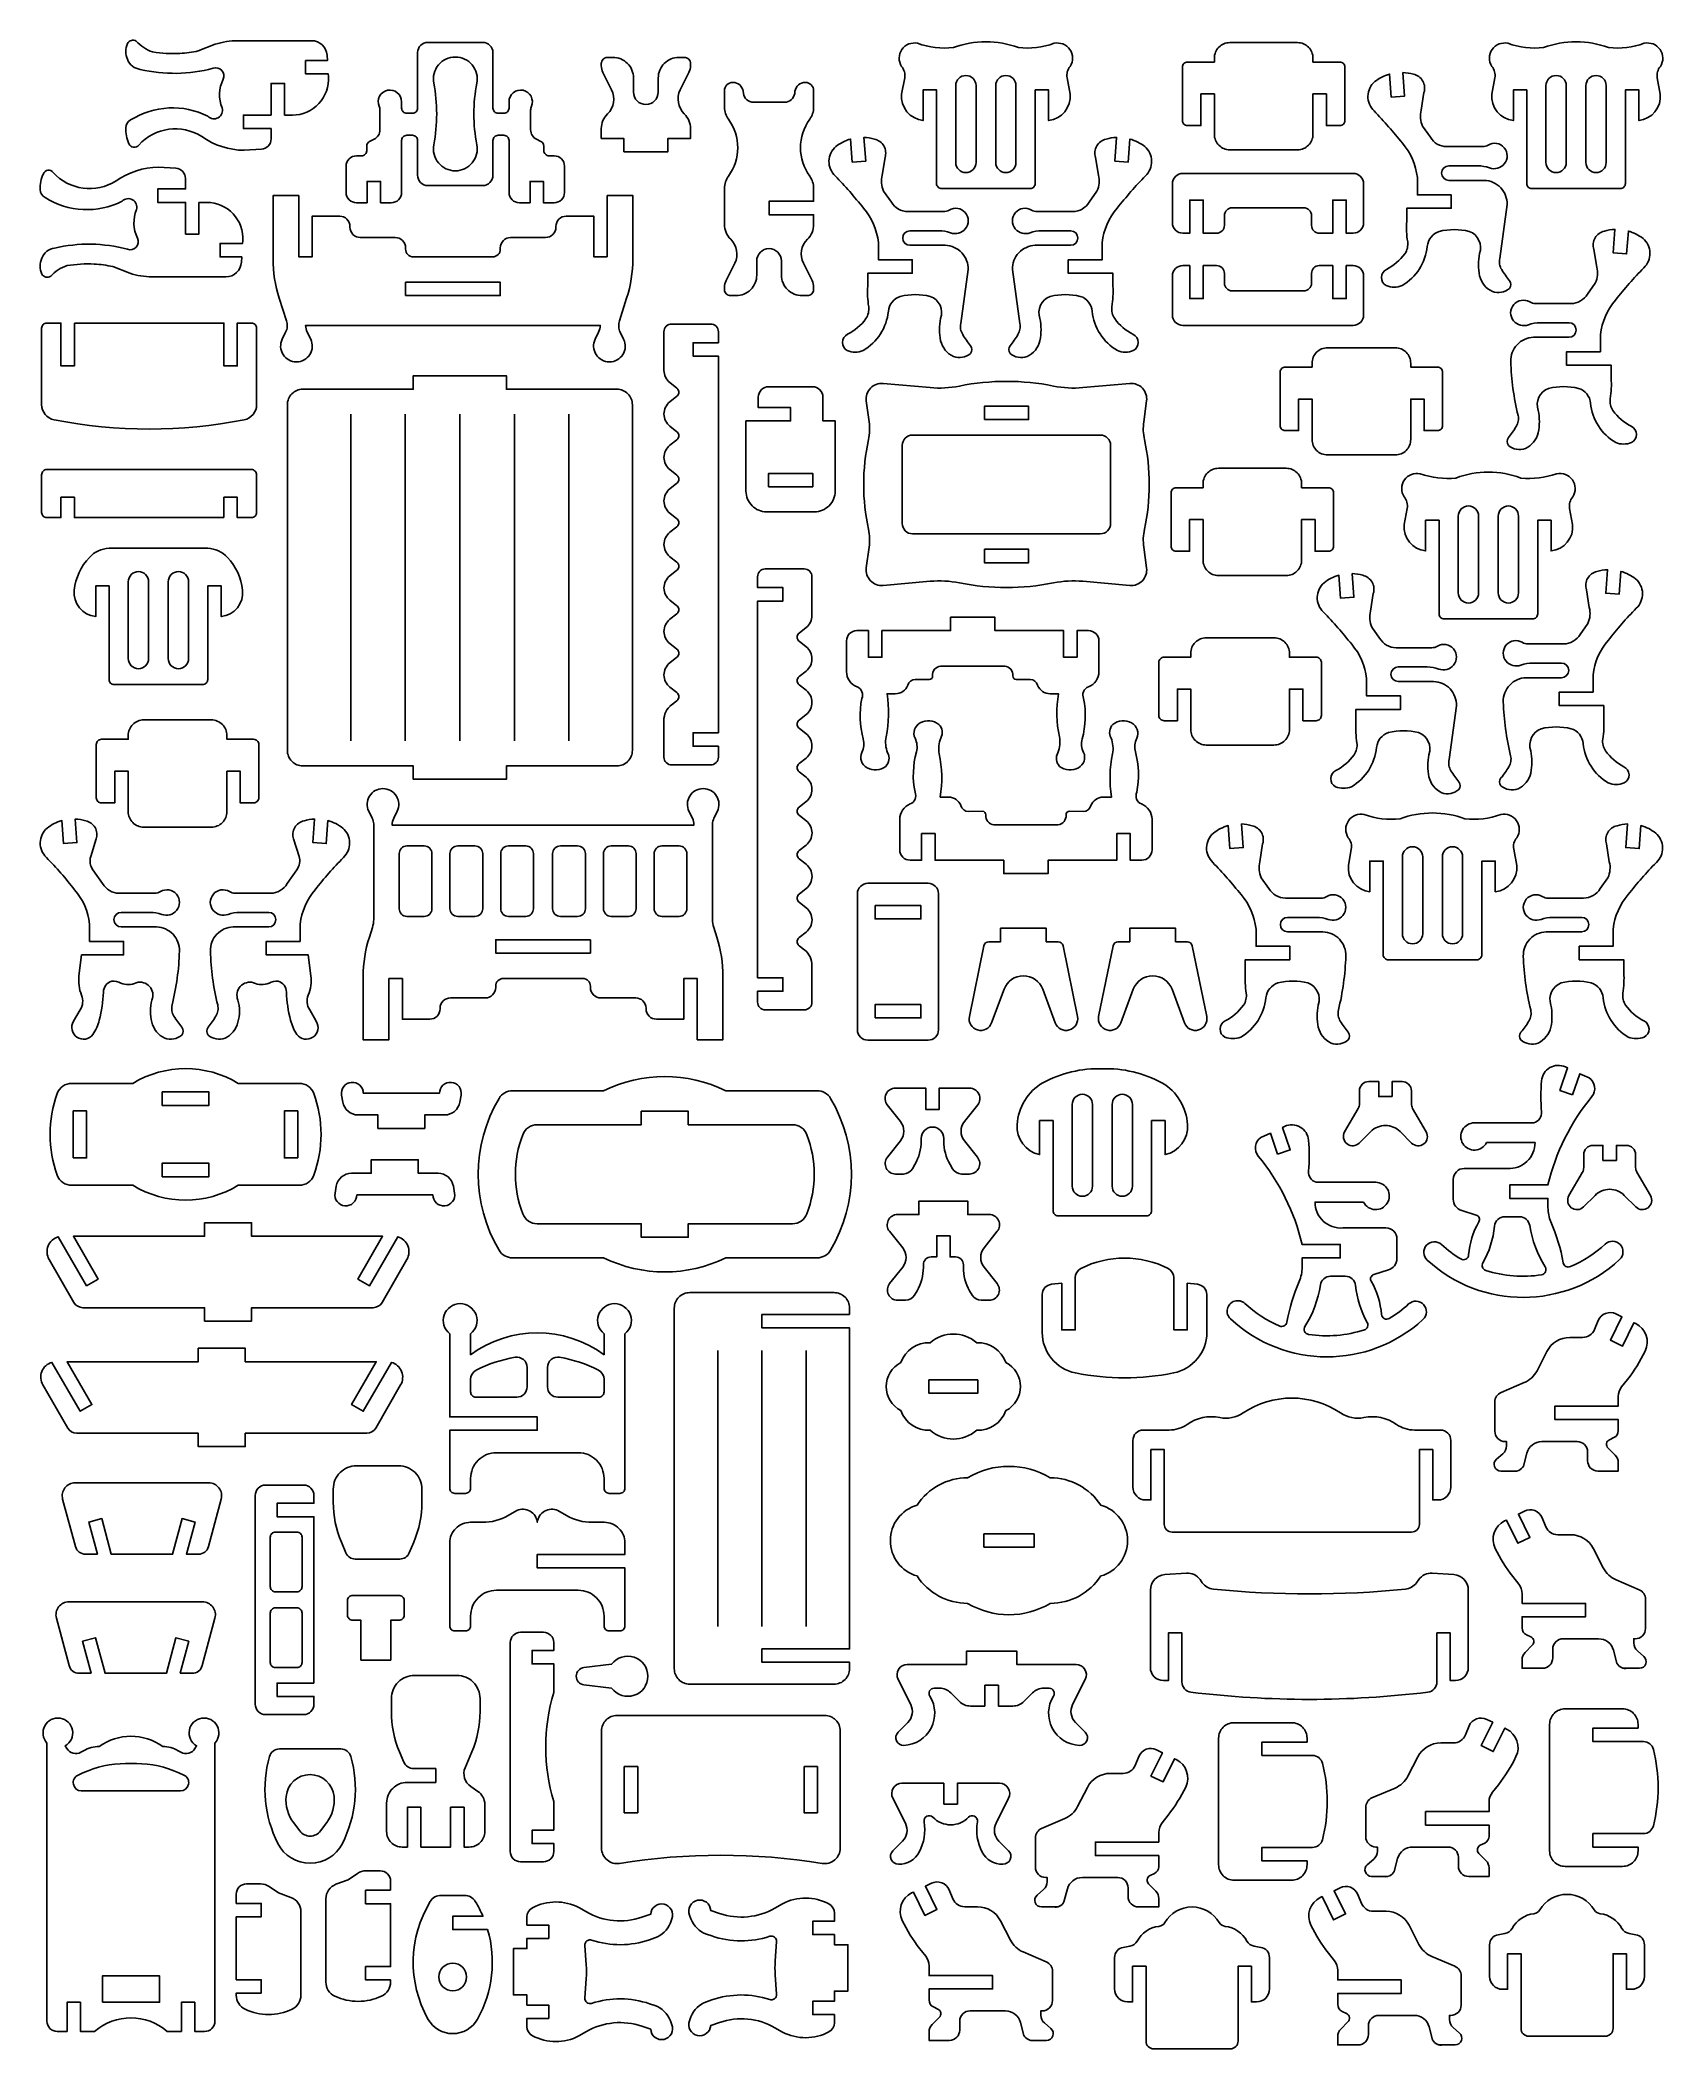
# Model space of a CAD drawing. Extents: x 522 to 885, y -210 to 239.
import ezdxf

# ---------------------------------------------------------------- set-up
doc = ezdxf.new("R2010")
doc.units = 0
doc.header["$MEASUREMENT"] = 0
doc.layers.get('DEFPOINTS').update_dxf_attribs({"color": 1, "linetype": 'CONTINUOUS'})
doc.layers.add('KONTUR', color=20, linetype='CONTINUOUS')

msp = doc.modelspace()

# ---------------------------------------------------------------- linework, layer by layer
at = {"layer": 'DEFPOINTS'}
msp.add_lwpolyline([(536.27, -199.69), (536.27, -193.8), (549.04, -193.8), (549.04, -199.69)], close=True, dxfattribs=at)
at = {"layer": 'KONTUR'}
for points in [[(576.98, 222.03), (578.73, 222.03, 0.433432), (586.79, 230.64), (586.75, 231.22), (581.69, 231.22), (581.69, 234.22), (586.56, 234.22), (586.48, 235.42, 0.395253), (583.03, 238.66), (566.53, 238.66, 0.077687), (561.51, 237.87), (557.71, 236.38, -0.042031), (553.6, 235.81, -0.051106), (547.5, 236.17, -0.13778), (543.85, 238.56, 0.443717), (541.89, 238.03, 0.213303), (541.87, 234.5, 0.283264), (544.72, 232.25, 0.123296), (561.02, 232.49, -0.670336), (563.26, 230.04, 0.213141), (563.04, 223.63, -0.77774), (559.83, 221.77, 0.263991), (542.59, 220.94, 0.272682), (541.51, 219.17, 0.117689), (542.21, 215.64, 0.58058), (544.4, 215.34, -0.364324), (558.47, 217.24, 0.149435), (567.98, 214.16), (571.82, 214.4, 0.395611), (573.98, 216.7), (573.98, 219.03), (567.79, 219.03), (567.79, 222.03), (573.98, 222.03), (573.98, 229.1), (576.98, 229.1)], [(632.16, 224, 0.474116), (630.27, 227.58, 0.474116), (627.14, 225.02), (627.14, 223.6, -0.414214), (625.98, 222.45), (624.72, 222.45, -0.414214), (623.56, 223.6), (623.56, 235.99, 0.414214), (621.25, 238.29), (609.02, 238.29, 0.414214), (606.71, 235.99), (606.71, 223.6, -0.414214), (605.56, 222.45), (604.29, 222.45, -0.414214), (603.14, 223.6), (603.14, 225.02, 0.474116), (600, 227.58, 0.474116), (598.11, 224, -0.10039), (598.3, 223.1), (598.3, 218.73, -0.283093), (597.03, 216.67), (595.98, 216.14, 0.283093), (595.35, 215.11), (595.35, 214.08, -0.414214), (594.19, 212.93), (593.05, 212.93, 0.414214), (590.74, 210.62), (590.74, 204.75, 0.414214), (593.05, 202.44), (595.44, 202.44), (595.44, 207.2), (598.44, 207.2), (598.44, 202.44), (600.83, 202.44, 0.414214), (603.14, 204.75), (603.14, 216.36, -0.414214), (604.29, 217.51), (605.56, 217.51, -0.414214), (606.71, 216.36), (606.71, 208.6, 0.414214), (609.02, 206.29), (621.25, 206.29, 0.414214), (623.56, 208.6), (623.56, 216.36, -0.414214), (624.72, 217.51), (625.98, 217.51, -0.414214), (627.14, 216.36), (627.14, 204.75, 0.414214), (629.45, 202.44), (631.84, 202.44), (631.84, 207.2), (634.84, 207.2), (634.84, 202.44), (637.23, 202.44, 0.414214), (639.54, 204.75), (639.54, 210.62, 0.414214), (637.23, 212.93), (636.08, 212.93, -0.414214), (634.93, 214.08), (634.93, 215.11, 0.283093), (634.29, 216.14), (633.25, 216.67, -0.283093), (631.98, 218.73), (631.98, 223.1, -0.10039)], [(733.7, 238.42, 0.088383), (726.45, 237.12, -0.111237), (718.46, 238.07, 0.672511), (714.87, 232.91, -0.226774), (715.56, 230.34), (714.88, 226.72, 0.411397), (719.68, 220.82), (719.68, 227.67), (722.68, 227.67), (722.68, 206.77, 0.414214), (723.84, 205.61), (743.57, 205.61, 0.414214), (744.72, 206.77), (744.72, 227.67), (747.72, 227.67), (747.72, 220.82, 0.411397), (752.52, 226.72), (751.85, 230.34, -0.226774), (752.54, 232.91, 0.672511), (748.95, 238.07, -0.111237), (740.96, 237.12, 0.088383)], [(784.76, 217.73), (784.76, 226.76), (781.76, 226.76), (781.76, 219.7), (778.78, 219.7, -0.414214), (777.63, 220.85), (777.63, 232.74, -0.414214), (778.78, 233.89), (784.76, 233.89), (784.76, 234.77, -0.414214), (788.22, 238.23), (803.34, 238.23, -0.414214), (806.8, 234.77), (806.8, 233.89), (812.78, 233.89, -0.414214), (813.93, 232.74), (813.93, 220.85, -0.414214), (812.78, 219.7), (809.8, 219.7), (809.8, 226.76), (806.8, 226.76), (806.8, 217.73, -0.414214), (803.34, 214.27), (788.22, 214.27, -0.414214)], [(865.6, 238.42, 0.088383), (858.34, 237.12, -0.111237), (850.35, 238.07, 0.672511), (846.76, 232.91, -0.226774), (847.45, 230.34), (846.78, 226.72, 0.411397), (851.58, 220.82), (851.58, 227.67), (854.58, 227.67), (854.58, 206.77, 0.414214), (855.73, 205.61), (875.46, 205.61, 0.414214), (876.62, 206.77), (876.62, 227.67), (879.62, 227.67), (879.62, 220.82, 0.411397), (884.41, 226.72), (883.74, 230.34, -0.226774), (884.43, 232.91, 0.672511), (880.84, 238.07, -0.111237), (872.85, 237.12, 0.088383)], [(610.32, 229.18, -0.471204), (615.14, 235.01, -0.471204), (619.95, 229.18, 0.095585), (619.95, 215.41, -0.471204), (615.14, 209.58, -0.471204), (610.32, 215.41, 0.095585)], [(652.8, 213.83), (652.8, 216.83), (647.77, 216.83), (647.77, 219.01, -0.201878), (649.16, 222.31, 0.325635), (650.06, 227.67), (648.13, 231.54, -0.116123), (647.77, 233.09), (647.77, 233.55, -0.414214), (649.16, 234.93), (650.36, 234.93, -0.414214), (654.97, 230.32), (654.97, 227.17, 1), (660.49, 227.17), (660.49, 230.32, -0.414214), (665.11, 234.93), (666.31, 234.93, -0.414214), (667.7, 233.55), (667.7, 233.09, -0.116123), (667.33, 231.54), (665.4, 227.67, 0.325635), (666.31, 222.31, -0.201878), (667.7, 219.01), (667.7, 216.83), (662.67, 216.83), (662.67, 213.83)], [(695.22, 223.8, -0.158286), (694.34, 221.09, 0.324707), (694.34, 208.37, -0.158286), (695.22, 205.66), (695.22, 202.78), (685.26, 202.78), (685.26, 199.78), (695.22, 199.78), (695.22, 197.6, -0.201878), (693.83, 194.3, 0.325635), (692.93, 188.94), (694.86, 185.07, -0.116123), (695.22, 183.52), (695.22, 183.06, -0.414214), (693.83, 181.68), (692.63, 181.68, -0.414214), (688.02, 186.29), (688.02, 189.44, 1), (682.5, 189.44), (682.5, 186.29, -0.414214), (677.88, 181.68), (676.68, 181.68, -0.414214), (675.29, 183.06), (675.29, 183.52, -0.116123), (675.66, 185.07), (677.59, 188.94, 0.325635), (676.68, 194.3, -0.201878), (675.29, 197.6), (675.29, 205.66, -0.158286), (676.18, 208.37, 0.324707), (676.18, 221.09, -0.158286), (675.29, 223.8), (675.29, 227.49, -0.414214), (677.14, 229.33), (677.18, 229.33, -0.373213), (679.46, 227.35), (679.53, 226.87, 0.373213), (681.81, 224.89), (688.7, 224.89, 0.373213), (690.98, 226.87), (691.05, 227.35, -0.373213), (693.34, 229.33), (693.37, 229.33, -0.414214), (695.22, 227.49)], [(726.98, 228.61, -1), (731.51, 228.61), (731.51, 211.45, -1), (726.98, 211.45)], [(735.9, 228.61, -1), (740.43, 228.61), (740.43, 211.45, -1), (735.9, 211.45)], [(827.96, 193.72, -0.180382), (827.33, 191.05, -0.114184), (823.24, 187.55, 0.61467), (823.17, 183.92, 0.190419), (826.73, 183.92, 0.236111), (832.35, 192.7, -0.305922), (835.02, 196.04, -0.117873), (841.72, 196.04, -0.410093), (844.04, 191.09, 0.099629), (844.04, 186.12, 0.228734), (846.89, 182.6, 0.269899), (850.72, 183.29, 0.341497), (850.72, 185.02, -0.037711), (848.97, 187.5, -0.201322), (848.54, 190), (850.19, 202.03, 0.414214), (845.07, 207.44), (837.18, 207.44, -1), (837.18, 210.7), (843.62, 210.7, -0.088172), (846.23, 210.23, 0.31679), (849.55, 211.12, 0.844509), (845.94, 215.33, -0.139482), (844.66, 214.99), (836.71, 214.99, -0.267949), (833.03, 217.12), (831.29, 219.55, -0.174881), (830.98, 223.13), (831.6, 227.09, 0.443368), (829.25, 231.17, 0.062392), (826.89, 231.55), (827.28, 226.29), (824.29, 226.07), (823.91, 231.19, 0.096799), (820.61, 229.52, 0.444682), (820.46, 222.97, -0.025048), (826.77, 215.76, -0.150438), (830.12, 208.08), (830.12, 204.21), (837.69, 204.21), (837.69, 201.21), (827.74, 201.21), (827.74, 198.29, 0.057319)], [(858.87, 228.61, -1), (863.4, 228.61), (863.4, 211.45, -1), (858.87, 211.45)], [(867.79, 228.61, -1), (872.32, 228.61), (872.32, 211.45, -1), (867.79, 211.45)], [(707.52, 179.21, -0.180382), (706.89, 176.54, -0.114184), (702.81, 173.04, 0.61467), (702.74, 169.4, 0.190419), (706.3, 169.4, 0.236111), (711.92, 178.18, -0.305922), (714.58, 181.52, -0.117873), (721.28, 181.52, -0.410093), (723.6, 176.58, 0.099629), (723.6, 171.61, 0.228734), (726.46, 168.08, 0.269899), (730.28, 168.77, 0.341497), (730.28, 170.5, -0.037711), (728.53, 172.98, -0.201322), (728.11, 175.48), (729.75, 187.51, 0.414214), (724.64, 192.93), (716.74, 192.93, -1), (716.74, 196.18), (723.19, 196.18, -0.088172), (725.8, 195.72, 0.31679), (729.11, 196.6, 0.844509), (725.51, 200.82, -0.139482), (724.22, 200.47), (716.28, 200.47, -0.267949), (712.59, 202.6), (710.86, 205.03, -0.174881), (710.54, 208.61), (711.17, 212.58, 0.443368), (708.82, 216.65, 0.062392), (706.45, 217.04), (706.85, 211.77), (703.85, 211.55), (703.47, 216.68, 0.096799), (700.18, 215.01, 0.444682), (700.02, 208.45, -0.025048), (706.34, 201.25, -0.150438), (709.69, 193.57), (709.69, 189.69), (717.26, 189.69), (717.26, 186.69), (707.3, 186.69), (707.3, 183.77, 0.057319)], [(761.87, 179.21, 0.180382), (762.49, 176.54, 0.114184), (766.58, 173.04, -0.61467), (766.65, 169.4, -0.190419), (763.09, 169.4, -0.236111), (757.47, 178.18, 0.305922), (754.8, 181.52, 0.117873), (748.1, 181.52, 0.410093), (745.78, 176.58, -0.099629), (745.78, 171.61, -0.228734), (742.93, 168.08, -0.269899), (739.1, 168.77, -0.341497), (739.1, 170.5, 0.037711), (740.86, 172.98, 0.201322), (741.28, 175.48), (739.63, 187.51, -0.414214), (744.75, 192.93), (752.64, 192.93, 1), (752.64, 196.18), (746.2, 196.18, 0.088172), (743.59, 195.72, -0.31679), (740.28, 196.6, -0.844509), (743.88, 200.82, 0.139482), (745.17, 200.47), (753.11, 200.47, 0.267949), (756.8, 202.6), (758.53, 205.03, 0.174881), (758.85, 208.61), (758.22, 212.58, -0.443368), (760.57, 216.65, -0.062392), (762.93, 217.04), (762.54, 211.77), (765.53, 211.55), (765.91, 216.68, -0.096799), (769.21, 215.01, -0.444682), (769.36, 208.45, 0.025048), (763.05, 201.25, 0.150438), (759.7, 193.57), (759.7, 189.69), (752.13, 189.69), (752.13, 186.69), (762.09, 186.69), (762.09, 183.77, -0.057319)], [(557.85, 202.52), (559.6, 202.52, -0.433432), (567.66, 193.92), (567.62, 193.34), (562.56, 193.34), (562.56, 190.34), (567.43, 190.34), (567.35, 189.13, -0.395253), (563.89, 185.89), (547.4, 185.89, -0.077687), (542.38, 186.68), (538.58, 188.17, 0.042031), (534.47, 188.75, 0.051106), (528.37, 188.39, 0.13778), (524.72, 186, -0.443717), (522.76, 186.52, -0.213303), (522.74, 190.06, -0.283264), (525.59, 192.31, -0.123296), (541.89, 192.06, 0.670336), (544.12, 194.52, -0.213141), (543.91, 200.93, 0.77774), (540.7, 202.78, -0.263991), (523.46, 203.61, -0.272682), (522.38, 205.38, -0.117689), (523.08, 208.92, -0.58058), (525.27, 209.22, 0.364324), (539.34, 207.32, -0.149435), (548.85, 210.4), (552.69, 210.15, -0.395611), (554.85, 207.85), (554.85, 205.52), (548.66, 205.52), (548.66, 202.52), (554.85, 202.52), (554.85, 195.45), (557.85, 195.45)], [(785.27, 195.64), (782.27, 195.64), (782.27, 203.04), (779.27, 203.04), (779.27, 195.64), (777.7, 195.64, -0.414214), (775.39, 197.95), (775.39, 206.69, -0.414214), (777.7, 209), (815.79, 209, -0.414214), (818.1, 206.69), (818.1, 197.95, -0.414214), (815.79, 195.64), (814.22, 195.64), (814.22, 203.04), (811.22, 203.04), (811.22, 195.64), (808.21, 195.64, -0.414214), (806.48, 197.37), (806.48, 199.58, 0.414214), (804.75, 201.31), (788.74, 201.31, 0.414214), (787.01, 199.58), (787.01, 197.37, -0.414214)], [(649.06, 204.06), (649.06, 190.36), (646.06, 190.36), (646.06, 199.45), (639.93, 199.45, 0.414214), (637.62, 197.14), (637.62, 196.99, -0.414214), (635.32, 194.68), (627.51, 194.68, 0.414214), (625.2, 192.38), (625.2, 192.09, -0.414214), (623.47, 190.36), (605.75, 190.36, -0.414214), (604.02, 192.09), (604.02, 192.38, 0.414214), (601.72, 194.68), (593.91, 194.68, -0.414214), (591.6, 196.99), (591.6, 197.14, 0.414214), (589.3, 199.45), (583.17, 199.45), (583.17, 190.36), (580.17, 190.36), (580.17, 204.06), (574.41, 204.06), (574.41, 189.94, 0.077953), (575.8, 181.11), (577.41, 176.08, -0.19395), (577.23, 173.5), (576.47, 171.95, 0.55474), (579.64, 166.86, 0.55474), (582.82, 171.95), (582.06, 173.5, -0.114229), (581.7, 175.02), (647.52, 175.02, -0.114229), (647.17, 173.5), (646.41, 171.95, 0.55474), (649.58, 166.86, 0.55474), (652.76, 171.95), (652, 173.5, -0.19395), (651.81, 176.08), (653.43, 181.11, 0.077953), (654.82, 189.94), (654.82, 204.06)], [(873.22, 158.65, 0.180382), (873.84, 155.99, 0.114184), (877.93, 152.48, -0.61467), (878, 148.85, -0.190419), (874.44, 148.85, -0.236111), (868.82, 157.63, 0.305922), (866.15, 160.97, 0.117873), (859.46, 160.97, 0.410093), (857.14, 156.03, -0.099629), (857.14, 151.05, -0.228734), (854.28, 147.53, -0.269899), (850.46, 148.22, -0.341497), (850.46, 149.95, 0.037711), (852.21, 152.43, 0.201322), (852.63, 154.93, -0.052119), (850.99, 166.96, -0.414214), (856.1, 172.37), (863.99, 172.37, 1), (863.99, 175.63), (857.55, 175.63, 0.088172), (854.94, 175.16, -0.31679), (851.63, 176.05, -0.844509), (855.23, 180.27, 0.139482), (856.52, 179.92), (864.46, 179.92, 0.267949), (868.15, 182.05), (869.88, 184.48, 0.174881), (870.2, 188.06), (869.57, 192.03, -0.443368), (871.92, 196.1, -0.062392), (874.28, 196.48), (873.89, 191.22), (876.88, 191), (877.27, 196.12, -0.096799), (880.56, 194.45, -0.444682), (880.72, 187.9, 0.025048), (874.4, 180.69, 0.150438), (871.05, 173.01), (871.05, 169.14), (863.48, 169.14), (863.48, 166.14), (873.44, 166.14), (873.44, 163.22, -0.057319)], [(785.27, 188.4), (782.27, 188.4), (782.27, 181.01), (779.27, 181.01), (779.27, 188.4), (777.7, 188.4, 0.414214), (775.39, 186.09), (775.39, 177.35, 0.414214), (777.7, 175.04), (815.79, 175.04, 0.414214), (818.1, 177.35), (818.1, 186.09, 0.414214), (815.79, 188.4), (814.22, 188.4), (814.22, 181.01), (811.22, 181.01), (811.22, 188.4), (808.21, 188.4, 0.414214), (806.48, 186.67), (806.48, 184.47, -0.414214), (804.75, 182.74), (788.74, 182.74, -0.414214), (787.01, 184.47), (787.01, 186.67, 0.414214)], [(530.02, 175.55), (530.02, 165.99), (527.02, 165.99), (527.02, 175.55), (523.85, 175.55, 0.414214), (522.7, 174.39), (522.7, 157.33, 0.358275), (525.49, 153.94, 0.097651), (567.95, 153.94, 0.358275), (570.74, 157.33), (570.74, 174.39, 0.414214), (569.59, 175.55), (566.42, 175.55), (566.42, 165.99), (563.42, 165.99), (563.42, 175.55)], [(663.87, 90.53, 0.229334), (661.77, 87.2), (661.77, 78.54, 0.414214), (663.5, 76.81), (672.21, 76.81, 0.414214), (673.94, 78.54), (673.94, 80.99), (668.27, 80.99), (668.27, 83.99), (673.94, 83.99), (673.94, 168.16), (668.27, 168.16), (668.27, 171.16), (673.94, 171.16), (673.94, 173.61, 0.414214), (672.21, 175.34), (663.5, 175.34, 0.414214), (661.77, 173.61), (661.77, 164.96, 0.229334), (663.09, 162.24), (664.65, 161, -0.484131), (664.65, 159.19), (663.09, 157.96, 0.484131), (663.09, 152.52), (664.65, 151.28, -0.484131), (664.65, 149.47), (663.09, 148.24, 0.484131), (663.09, 142.8), (664.65, 141.56, -0.484131), (664.65, 139.75), (663.09, 138.52, 0.484131), (663.09, 133.07), (664.65, 131.84, -0.484131), (664.65, 130.03), (663.09, 128.8, 0.484131), (663.09, 123.35), (664.65, 122.12, -0.484131), (664.65, 120.31), (663.09, 119.08, 0.484131), (663.09, 113.63), (664.65, 112.4, -0.484131), (664.65, 110.59), (663.09, 109.36, 0.484131), (663.09, 103.91), (664.65, 102.68, -0.484131), (664.65, 100.87), (663.09, 99.64, 0.484131), (663.09, 94.19), (664.65, 92.96, -0.484131), (664.65, 91.15), (663.09, 89.91)], [(806.6, 149.54), (806.6, 158.58), (803.6, 158.58), (803.6, 151.51), (800.62, 151.51, -0.414214), (799.46, 152.66), (799.46, 164.55, -0.414214), (800.62, 165.71), (806.6, 165.71), (806.6, 166.58, -0.414214), (810.06, 170.04), (825.18, 170.04, -0.414214), (828.64, 166.58), (828.64, 165.71), (834.62, 165.71, -0.414214), (835.77, 164.55), (835.77, 152.66, -0.414214), (834.62, 151.51), (831.64, 151.51), (831.64, 158.58), (828.64, 158.58), (828.64, 149.54, -0.414214), (825.18, 146.08), (810.06, 146.08, -0.414214)], [(654.71, 80.06), (654.71, 157.31, 0.414214), (651.25, 160.78), (626.58, 160.78), (626.58, 163.78), (605.74, 163.78), (605.74, 160.78), (581.07, 160.78, 0.414214), (577.61, 157.31), (577.61, 80.06, 0.414214), (581.07, 76.6), (605.74, 76.6), (605.74, 73.6), (626.58, 73.6), (626.58, 76.6), (651.25, 76.6, 0.414214)], [(706.4, 139.49, 0.05321), (707.47, 129.47, -0.086893), (707.62, 125.49), (706.99, 120.83, 0.481055), (710.73, 116.92), (721.23, 117.85, -0.071729), (727.81, 117.49, 0.09921), (748.8, 117.49, -0.071729), (755.37, 117.85), (765.87, 116.92, 0.481055), (769.61, 120.83), (768.98, 125.49, -0.086893), (769.14, 129.47, 0.05321), (770.21, 139.49, 0.05321), (769.14, 149.52, -0.086893), (768.98, 153.49), (769.61, 158.16, 0.481055), (765.87, 162.07), (755.37, 161.13, -0.071729), (748.8, 161.49, 0.09921), (727.81, 161.49, -0.071729), (721.23, 161.13), (710.73, 162.07, 0.481055), (706.99, 158.16), (707.62, 153.49, -0.086893), (707.47, 149.52, 0.05321)], [(684.72, 133.38, -0.414214), (680.1, 138), (680.1, 153.67), (690.06, 153.67), (690.06, 156.67), (682.85, 156.67), (682.85, 159.01, -0.414214), (685.16, 161.32), (694.97, 161.32, -0.414214), (697.28, 159.01), (697.28, 153.67), (700.03, 153.67), (700.03, 138, -0.414214), (695.41, 133.38)], [(759.28, 128.45), (717.33, 128.45, -0.414214), (715.02, 130.76), (715.02, 148.23, -0.414214), (717.33, 150.54), (759.28, 150.54, -0.414214), (761.59, 148.23), (761.59, 130.76, -0.414214)], [(563.42, 132.08), (530.02, 132.08), (530.02, 136.64), (527.02, 136.64), (527.02, 132.08), (523.85, 132.08, -0.414214), (522.7, 133.23), (522.7, 141.67, -0.414214), (523.85, 142.83), (569.59, 142.83, -0.414214), (570.74, 141.67), (570.74, 133.23, -0.414214), (569.59, 132.08), (566.42, 132.08), (566.42, 136.64), (563.42, 136.64)], [(782.23, 122.6), (782.23, 131.63), (779.23, 131.63), (779.23, 124.57), (776.25, 124.57, -0.414214), (775.1, 125.72), (775.1, 137.61, -0.414214), (776.25, 138.76), (782.23, 138.76), (782.23, 139.64, -0.414214), (785.69, 143.1), (800.81, 143.1, -0.414214), (804.27, 139.64), (804.27, 138.76), (810.25, 138.76, -0.414214), (811.41, 137.61), (811.41, 125.72, -0.414214), (810.25, 124.57), (807.27, 124.57), (807.27, 131.63), (804.27, 131.63), (804.27, 122.6, -0.414214), (800.81, 119.14), (785.69, 119.14, -0.414214)], [(846, 142.24, 0.088383), (838.75, 140.93, -0.111237), (830.76, 141.88, 0.672511), (827.17, 136.72, -0.226774), (827.86, 134.15), (827.18, 130.54, 0.411397), (831.98, 124.63), (831.98, 131.48), (834.98, 131.48), (834.98, 110.58, 0.414214), (836.14, 109.43), (855.87, 109.43, 0.414214), (857.02, 110.58), (857.02, 131.48), (860.02, 131.48), (860.02, 124.63, 0.411397), (864.82, 130.54), (864.15, 134.15, -0.226774), (864.84, 136.72, 0.672511), (861.25, 141.88, -0.111237), (853.26, 140.93, 0.088383)], [(839.28, 132.42, -1), (843.81, 132.42), (843.81, 115.26, -1), (839.28, 115.26)], [(848.2, 132.42, -1), (852.73, 132.42), (852.73, 115.26, -1), (848.2, 115.26)], [(559.82, 125.23), (537.78, 125.23, 0.200898), (533.4, 123.2, 0.168545), (529.98, 115.87, 0.411397), (534.78, 109.96), (534.78, 116.81), (537.78, 116.81), (537.78, 95.91, 0.414214), (538.93, 94.76), (558.67, 94.76, 0.414214), (559.82, 95.91), (559.82, 116.81), (562.82, 116.81), (562.82, 109.96, 0.411397), (567.62, 115.87, 0.168545), (564.2, 123.2, 0.200898)], [(542.07, 117.75, -1), (546.61, 117.75), (546.61, 100.59, -1), (542.07, 100.59)], [(550.99, 117.75, -1), (555.53, 117.75), (555.53, 100.59, -1), (550.99, 100.59)], [(692.75, 35.79, -0.229334), (694.84, 32.46), (694.84, 23.81, -0.414214), (693.11, 22.07), (684.41, 22.07, -0.414214), (682.68, 23.81), (682.68, 26.25), (688.35, 26.25), (688.35, 29.25), (682.68, 29.25), (682.68, 113.43), (688.35, 113.43), (688.35, 116.43), (682.68, 116.43), (682.68, 118.87, -0.414214), (684.41, 120.6), (693.11, 120.6, -0.414214), (694.84, 118.87), (694.84, 110.22, -0.229334), (693.53, 107.5), (691.97, 106.27, 0.484131), (691.97, 104.46), (693.53, 103.22, -0.484131), (693.53, 97.78), (691.97, 96.55, 0.484131), (691.97, 94.74), (693.53, 93.5, -0.484131), (693.53, 88.06), (691.97, 86.82, 0.484131), (691.97, 85.01), (693.53, 83.78, -0.484131), (693.53, 78.34), (691.97, 77.1, 0.484131), (691.97, 75.29), (693.53, 74.06, -0.484131), (693.53, 68.62), (691.97, 67.38, 0.484131), (691.97, 65.57), (693.53, 64.34, -0.484131), (693.53, 58.89), (691.97, 57.66, 0.484131), (691.97, 55.85), (693.53, 54.62, -0.484131), (693.53, 49.17), (691.97, 47.94, 0.484131), (691.97, 46.13), (693.53, 44.9, -0.484131), (693.53, 39.45), (691.97, 38.22, 0.484131), (691.97, 36.41), (693.53, 35.18)], [(816.63, 81.73, -0.180382), (816, 79.06, -0.114184), (811.92, 75.56, 0.61467), (811.85, 71.93, 0.190419), (815.41, 71.93, 0.236111), (821.02, 80.71, -0.305922), (823.69, 84.05, -0.117873), (830.39, 84.05, -0.410093), (832.71, 79.1, 0.099629), (832.71, 74.13, 0.228734), (835.57, 70.6, 0.269899), (839.39, 71.3, 0.341497), (839.39, 73.03, -0.037711), (837.64, 75.51, -0.201322), (837.22, 78.01), (838.86, 90.04, 0.414214), (833.75, 95.45), (825.85, 95.45, -1), (825.85, 98.7), (832.29, 98.7, -0.088172), (834.91, 98.24, 0.31679), (838.22, 99.13, 0.844509), (834.62, 103.34, -0.139482), (833.33, 103), (825.39, 103, -0.267949), (821.7, 105.13), (819.97, 107.56, -0.174881), (819.65, 111.14), (820.28, 115.1, 0.443368), (817.93, 119.18, 0.062392), (815.56, 119.56), (815.95, 114.3), (812.96, 114.07), (812.58, 119.2, 0.096799), (809.28, 117.53, 0.444682), (809.13, 110.98, -0.025048), (815.45, 103.77, -0.150438), (818.79, 96.09), (818.79, 92.22), (826.37, 92.22), (826.37, 89.22), (816.41, 89.22), (816.41, 86.3, 0.057319)], [(871.56, 82.59, 0.180382), (872.18, 79.93, 0.114184), (876.27, 76.42, -0.61467), (876.34, 72.79, -0.190419), (872.78, 72.79, -0.236111), (867.16, 81.57, 0.305922), (864.49, 84.91, 0.117873), (857.79, 84.91, 0.410093), (855.48, 79.97, -0.099629), (855.48, 75, -0.228734), (852.62, 71.47, -0.269899), (848.8, 72.16, -0.341497), (848.8, 73.89, 0.037711), (850.55, 76.37, 0.201322), (850.97, 78.87, -0.052119), (849.32, 90.9, -0.414214), (854.44, 96.31), (862.33, 96.31, 1), (862.33, 99.57), (855.89, 99.57, 0.088172), (853.28, 99.1, -0.31679), (849.97, 99.99, -0.844509), (853.57, 104.21, 0.139482), (854.86, 103.86), (862.8, 103.86, 0.267949), (866.49, 105.99), (868.22, 108.42, 0.174881), (868.54, 112), (867.91, 115.97, -0.443368), (870.26, 120.04, -0.062392), (872.62, 120.43), (872.23, 115.16), (875.22, 114.94), (875.61, 120.07, -0.096799), (878.9, 118.4, -0.444682), (879.05, 111.84, 0.025048), (872.74, 104.63, 0.150438), (869.39, 96.95), (869.39, 93.08), (861.82, 93.08), (861.82, 90.08), (871.78, 90.08), (871.78, 87.16, -0.057319)], [(737.92, 98.9), (723.61, 98.9, 0.416597), (721.8, 96.72, -0.438914), (721.04, 95.9), (717.92, 95.91, 0.358235), (716.25, 94.62, -0.29887), (713.47, 92.71), (711.61, 92.71, -0.094158), (711.39, 83.06, 0.135936), (711.74, 79.52, -0.332095), (711.33, 76.49, -0.307804), (707.16, 76.17, -0.401002), (705.98, 79.59, 0.181945), (706.3, 82.61, -0.117839), (705.98, 91.64, 0.432952), (704.92, 94.26, -0.31016), (702.57, 97.68), (702.57, 104.52, -0.414214), (704.88, 106.82), (707.46, 106.82), (707.46, 100.86), (710.46, 100.86), (710.46, 106.82), (725.82, 106.82), (725.82, 109.82), (735.71, 109.82), (735.71, 106.82), (751.07, 106.82), (751.07, 100.86), (754.07, 100.86), (754.07, 106.82), (756.65, 106.82, -0.414214), (758.96, 104.52), (758.96, 97.68, -0.31016), (756.61, 94.26, 0.432952), (755.54, 91.64, -0.117839), (755.22, 82.61, 0.181945), (755.54, 79.59, -0.401002), (754.37, 76.17, -0.307804), (750.19, 76.49, -0.332095), (749.78, 79.52, 0.135936), (750.14, 83.06, -0.094158), (749.92, 92.71), (748.05, 92.71, -0.29887), (745.27, 94.62, 0.358235), (743.6, 95.91), (740.48, 95.9, -0.438914), (739.73, 96.72, 0.416597)], [(779.5, 84.72), (779.5, 93.76), (776.5, 93.76), (776.5, 86.69), (773.52, 86.69, -0.414214), (772.36, 87.85), (772.36, 99.74, -0.414214), (773.52, 100.89), (779.5, 100.89), (779.5, 101.77, -0.414214), (782.96, 105.23), (798.08, 105.23, -0.414214), (801.54, 101.77), (801.54, 100.89), (807.52, 100.89, -0.414214), (808.67, 99.74), (808.67, 87.85, -0.414214), (807.52, 86.69), (804.54, 86.69), (804.54, 93.76), (801.54, 93.76), (801.54, 84.72, -0.414214), (798.08, 81.26), (782.96, 81.26, -0.414214)], [(542.05, 66.36), (542.05, 75.4), (539.05, 75.4), (539.05, 68.33), (536.08, 68.33, -0.414214), (534.92, 69.49), (534.92, 81.38, -0.414214), (536.08, 82.53), (542.05, 82.53), (542.05, 83.4, -0.414214), (545.52, 86.87), (560.63, 86.87, -0.414214), (564.1, 83.4), (564.1, 82.53), (570.08, 82.53, -0.414214), (571.23, 81.38), (571.23, 69.49, -0.414214), (570.08, 68.33), (567.1, 68.33), (567.1, 75.4), (564.1, 75.4), (564.1, 66.36, -0.414214), (560.63, 62.9), (545.52, 62.9, -0.414214)], [(749.81, 63.44), (735.49, 63.44, -0.416597), (733.68, 65.62, 0.438914), (732.93, 66.44), (729.81, 66.43, -0.358235), (728.14, 67.72, 0.29887), (725.36, 69.64), (723.49, 69.64, 0.094158), (723.27, 79.29, -0.135936), (723.63, 82.82, 0.332095), (723.22, 85.86, 0.307804), (719.04, 86.18, 0.401002), (717.87, 82.76, -0.181945), (718.19, 79.74, 0.117839), (717.87, 70.7, -0.432952), (716.8, 68.08, 0.31016), (714.46, 64.66), (714.46, 57.83, 0.414214), (716.76, 55.52), (719.34, 55.52), (719.34, 61.48), (722.34, 61.48), (722.34, 55.52), (737.7, 55.52), (737.7, 52.52), (747.59, 52.52), (747.59, 55.52), (762.95, 55.52), (762.95, 61.48), (765.95, 61.48), (765.95, 55.52), (768.53, 55.52, 0.414214), (770.84, 57.83), (770.84, 64.66, 0.31016), (768.49, 68.08, -0.432952), (767.43, 70.7, 0.117839), (767.11, 79.74, -0.181945), (767.43, 82.76, 0.401002), (766.25, 86.18, 0.307804), (762.08, 85.86, 0.332095), (761.67, 82.82, -0.135936), (762.02, 79.29, 0.094158), (761.8, 69.64), (759.94, 69.64, 0.29887), (757.16, 67.72, -0.358235), (755.49, 66.43), (752.37, 66.44, 0.438914), (751.61, 65.62, -0.416597)], [(669.19, 15.38), (669.19, 29.08), (666.19, 29.08), (666.19, 19.99), (660.07, 19.99, -0.414214), (657.76, 22.3), (657.76, 22.44, 0.414214), (655.45, 24.75), (647.65, 24.75, -0.414214), (645.34, 27.06), (645.34, 27.35, 0.414214), (643.61, 29.08), (634.75, 29.08), (625.89, 29.08, 0.414214), (624.16, 27.35), (624.16, 27.06, -0.414214), (621.85, 24.75), (614.05, 24.75, 0.414214), (611.74, 22.44), (611.74, 22.3, -0.414214), (609.43, 19.99), (603.31, 19.99), (603.31, 29.08), (600.31, 29.08), (600.31, 15.38), (594.55, 15.38), (594.55, 29.49, -0.077953), (595.93, 38.33), (596.62, 40.47, 0.077953), (596.9, 42.23), (596.9, 63.62, 0.09608), (596.55, 64.89), (595.8, 66.44, -0.55474), (598.97, 71.52, -0.55474), (602.14, 66.44), (601.38, 64.89, 0.114229), (601.03, 63.37), (668.47, 63.37, 0.114229), (668.11, 64.89), (667.36, 66.44, -0.55474), (670.53, 71.52, -0.55474), (673.7, 66.44), (672.94, 64.89, 0.09608), (672.6, 63.62), (672.6, 42.23, 0.077953), (672.88, 40.47), (673.57, 38.33, -0.077953), (674.95, 29.49), (674.95, 15.38)], [(533.43, 37.37), (541, 37.37), (541, 34.37), (531.61, 34.37), (531.04, 29.71, 0.127457), (531.62, 25.36, -0.24599), (531.3, 22.06), (529.83, 19.51, 0.95683), (534.16, 16.57, 0.082114), (535.59, 19.76, 0.051047), (536.52, 26.02, -0.333842), (538.37, 28.48, -0.160842), (540.39, 28.07, 0.220914), (543.86, 28.14, -0.628977), (547.34, 24.26, 0.137758), (547.34, 19.29, 0.228734), (550.2, 15.76, 0.269899), (554.03, 16.45, 0.341497), (554.03, 18.18, -0.037711), (552.27, 20.66, -0.201322), (551.85, 23.16, 0.052119), (553.5, 35.19, 0.414214), (548.38, 40.6), (540.49, 40.6, -1), (540.49, 43.86), (546.93, 43.86, -0.088172), (549.54, 43.4, 0.31679), (552.85, 44.28, 0.844509), (549.25, 48.5, -0.139482), (547.96, 48.15), (540.02, 48.15, -0.267949), (536.33, 50.28), (534.15, 53.39, -0.22812), (533.66, 56.36), (534.91, 60.26, 0.443368), (532.56, 64.33, 0.062392), (530.2, 64.72), (530.59, 59.45), (527.6, 59.23), (527.22, 64.36, 0.096799), (523.92, 62.69, 0.444682), (523.77, 56.13, -0.025048), (530.08, 48.93, -0.150438), (533.43, 41.25)], [(580.48, 37.37), (572.91, 37.37), (572.91, 34.37), (582.29, 34.37), (582.86, 29.71, -0.127457), (582.28, 25.36, 0.24599), (582.6, 22.06), (584.08, 19.51, -0.95683), (579.74, 16.57, -0.082114), (578.32, 19.76, -0.051047), (577.39, 26.02, 0.333842), (575.54, 28.48, 0.160842), (573.52, 28.07, -0.220914), (570.05, 28.14, 0.628977), (566.56, 24.26, -0.137758), (566.56, 19.29, -0.228734), (563.7, 15.76, -0.269899), (559.88, 16.45, -0.341497), (559.88, 18.18, 0.037711), (561.63, 20.66, 0.201322), (562.05, 23.16, -0.052119), (560.41, 35.19, -0.414214), (565.53, 40.6), (573.42, 40.6, 1), (573.42, 43.86), (566.98, 43.86, 0.088172), (564.37, 43.4, -0.31679), (561.05, 44.28, -0.844509), (564.66, 48.5, 0.139482), (565.94, 48.15), (573.88, 48.15, 0.267949), (577.57, 50.28), (579.76, 53.39, 0.22812), (580.25, 56.36), (578.99, 60.26, -0.443368), (581.34, 64.33, -0.062392), (583.71, 64.72), (583.32, 59.45), (586.31, 59.23), (586.69, 64.36, -0.096799), (589.99, 62.69, -0.444682), (590.14, 56.13, 0.025048), (583.82, 48.93, 0.150438), (580.48, 41.25)], [(791.9, 25.78, -0.180382), (791.28, 23.11, -0.114184), (787.19, 19.61, 0.61467), (787.12, 15.98, 0.190419), (790.68, 15.98, 0.236111), (796.3, 24.75, -0.305922), (798.97, 28.09, -0.117873), (805.67, 28.09, -0.410093), (807.98, 23.15, 0.099629), (807.98, 18.18, 0.228734), (810.84, 14.65, 0.269899), (814.66, 15.34, 0.341497), (814.66, 17.08, -0.037711), (812.91, 19.55, -0.201322), (812.49, 22.05, 0.052119), (814.14, 34.08, 0.414214), (809.02, 39.5), (801.13, 39.5, -1), (801.13, 42.75), (807.57, 42.75, -0.088172), (810.18, 42.29, 0.31679), (813.49, 43.18, 0.844509), (809.89, 47.39, -0.139482), (808.6, 47.05), (800.66, 47.05, -0.267949), (796.97, 49.17), (795.24, 51.61, -0.174881), (794.92, 55.18), (795.55, 59.15, 0.443368), (793.2, 63.22, 0.062392), (790.84, 63.61), (791.23, 58.34), (788.24, 58.12), (787.86, 63.25, 0.096799), (784.56, 61.58, 0.444682), (784.41, 55.02, -0.025048), (790.72, 47.82, -0.150438), (794.07, 40.14), (794.07, 36.27), (801.64, 36.27), (801.64, 33.27), (791.68, 33.27), (791.68, 30.34, 0.057319)], [(833.51, 66.07, 0.088383), (826.26, 64.76, -0.111237), (818.27, 65.71, 0.672511), (814.68, 60.55, -0.226774), (815.37, 57.98), (814.7, 54.36, 0.411397), (819.49, 48.46), (819.49, 55.31), (822.49, 55.31), (822.49, 34.41, 0.414214), (823.65, 33.26), (843.38, 33.26, 0.414214), (844.54, 34.41), (844.54, 55.31), (847.54, 55.31), (847.54, 48.46, 0.411397), (852.33, 54.36), (851.66, 57.98, -0.226774), (852.35, 60.55, 0.672511), (848.76, 65.71, -0.111237), (840.77, 64.76, 0.088383)], [(876.04, 25.78, 0.180382), (876.66, 23.11, 0.114184), (880.75, 19.61, -0.61467), (880.82, 15.98, -0.190419), (877.26, 15.98, -0.236111), (871.64, 24.75, 0.305922), (868.97, 28.09, 0.117873), (862.27, 28.09, 0.410093), (859.96, 23.15, -0.099629), (859.96, 18.18, -0.228734), (857.1, 14.65, -0.269899), (853.28, 15.34, -0.341497), (853.28, 17.08, 0.037711), (855.03, 19.55, 0.201322), (855.45, 22.05, -0.052119), (853.8, 34.08, -0.414214), (858.92, 39.5), (866.81, 39.5, 1), (866.81, 42.75), (860.37, 42.75, 0.088172), (857.76, 42.29, -0.31679), (854.45, 43.18, -0.844509), (858.05, 47.39, 0.139482), (859.34, 47.05), (867.28, 47.05, 0.267949), (870.97, 49.17), (872.7, 51.61, 0.174881), (873.02, 55.18), (872.39, 59.15, -0.443368), (874.74, 63.22, -0.062392), (877.1, 63.61), (876.71, 58.34), (879.7, 58.12), (880.09, 63.25, -0.096799), (883.38, 61.58, -0.444682), (883.53, 55.02, 0.025048), (877.22, 47.82, 0.150438), (873.87, 40.14), (873.87, 36.27), (866.3, 36.27), (866.3, 33.27), (876.26, 33.27), (876.26, 30.34, -0.057319)], [(608.19, 58.71), (604.33, 58.71, 0.414214), (602.6, 56.98), (602.6, 44.68, 0.414214), (604.33, 42.95), (608.19, 42.95, 0.414214), (609.92, 44.68), (609.92, 56.98, 0.414214)], [(619.53, 58.71), (615.68, 58.71, 0.414214), (613.95, 56.98), (613.95, 44.68, 0.414214), (615.68, 42.95), (619.53, 42.95, 0.414214), (621.26, 44.68), (621.26, 56.98, 0.414214)], [(630.88, 58.71), (627.02, 58.71, 0.414214), (625.29, 56.98), (625.29, 44.68, 0.414214), (627.02, 42.95), (630.88, 42.95, 0.414214), (632.61, 44.68), (632.61, 56.98, 0.414214)], [(638.62, 58.71), (642.47, 58.71, -0.414214), (644.21, 56.98), (644.21, 44.68, -0.414214), (642.47, 42.95), (638.62, 42.95, -0.414214), (636.89, 44.68), (636.89, 56.98, -0.414214)], [(649.97, 58.71), (653.82, 58.71, -0.414214), (655.55, 56.98), (655.55, 44.68, -0.414214), (653.82, 42.95), (649.97, 42.95, -0.414214), (648.24, 44.68), (648.24, 56.98, -0.414214)], [(661.31, 58.71), (665.16, 58.71, -0.414214), (666.89, 56.98), (666.89, 44.68, -0.414214), (665.16, 42.95), (661.31, 42.95, -0.414214), (659.58, 44.68), (659.58, 56.98, -0.414214)], [(826.79, 56.25, -1), (831.32, 56.25), (831.32, 39.09, -1), (826.79, 39.09)], [(835.71, 56.25, -1), (840.24, 56.25), (840.24, 39.09, -1), (835.71, 39.09)], [(705, 17.61), (705, 48.04, -0.414214), (707.31, 50.35), (720.8, 50.35, -0.414214), (723.11, 48.04), (723.11, 17.61, -0.414214), (720.8, 15.3), (707.31, 15.3, -0.414214)], [(734.99, 19.18, -0.926264), (730.01, 20.6), (733.24, 36.38, -0.356279), (734.37, 37.3), (736.98, 37.3), (736.98, 40.3), (747.21, 40.3), (747.21, 37.3), (749.81, 37.3, -0.356279), (750.95, 36.38), (754.17, 20.6, -0.926264), (749.19, 19.18), (746.42, 26.67, 0.695938), (737.76, 26.67)], [(763.88, 19.18, -0.926264), (758.9, 20.6), (762.13, 36.38, -0.356279), (763.26, 37.3), (765.87, 37.3), (765.87, 40.3), (776.1, 40.3), (776.1, 37.3), (778.7, 37.3, -0.356279), (779.83, 36.38), (783.06, 20.6, -0.926264), (778.08, 19.18), (775.31, 26.67, 0.695938), (766.65, 26.67)], [(864.82, 3.12), (866.42, 7.81), (868.52, 6.86, -0.438751), (869.13, 2.7, 0.114696), (859.31, -17.06), (850.78, -17.06), (850.78, -20.06), (859.31, -20.06), (859.31, -22.13, 0.102365), (859.97, -25.33, -0.056759), (862.74, -34.45, 0.480658), (864.33, -35.3, 0.086534), (872.11, -30.26, -1), (875.32, -33.72, -0.390732), (832.32, -33.85, -1), (835.51, -30.37, 0.050145), (839.83, -33.6, 0.556827), (841.58, -32.7, -0.109708), (843.86, -25.3, 0.51582), (843.28, -23.79), (840.05, -22.74, -0.338122), (838.14, -20.24), (838.14, -15.83, -0.414214), (840.59, -13.37), (850.24, -13.37, 0.436799), (856.43, -7.58), (845.61, -7.58, -0.587447), (840.29, -7.82, -0.587447), (842.88, -3.18), (856.15, -3.18, 0.360472), (857.87, -0.68, -0.043999), (857.87, 6.23, -0.520138), (863.22, 9.32), (863.69, 9.1), (861.98, 4.08)], [(526.2, 3.38, -0.314188), (529.45, 5.65), (543.07, 5.65, -0.27972), (566.64, 5.65), (580.26, 5.65, -0.314188), (583.51, 3.38, -0.178412), (583.51, -14.88, -0.314188), (580.26, -17.14), (566.64, -17.14, -0.27972), (543.07, -17.14), (529.45, -17.14, -0.314188), (526.2, -14.88, -0.178412)], [(594.57, 3.43, 0.441319), (591.92, 5.87, 0.441319), (589.73, 3.02), (590.01, 1.44, 0.363296), (593.41, -1.41), (597.83, -1.41), (597.83, -4.41), (608.33, -4.41), (608.33, -1.41), (612.75, -1.41, 0.363296), (616.16, 1.44), (616.44, 3.02, 0.441319), (614.25, 5.87, 0.441319), (611.6, 3.43)], [(624.92, 2.3, 0.274633), (624.92, -31.64, 0.264616), (627.9, -33.34), (648.29, -33.34, 0.230821), (675.62, -33.34), (696.02, -33.34, 0.264616), (698.99, -31.64, 0.274633), (698.99, 2.3, 0.264616), (696.02, 4), (675.62, 4, 0.230821), (648.29, 4), (627.9, 4, 0.264616)], [(719.24, -7.26, -0.131652), (717.85, -12.45), (717.27, -13.45, -0.267949), (715.27, -14.61), (713.51, -14.61, -0.627694), (711.71, -10.86), (714.63, -7.19, 0.349469), (714.62, -2.88), (711.67, 0.83, -0.628435), (713.47, 4.58), (720.27, 4.58), (720.27, -0.17), (723.27, -0.17), (723.27, 4.58), (730.07, 4.58, -0.628435), (731.87, 0.83), (728.91, -2.88, 0.349469), (728.91, -7.19), (731.83, -10.86, -0.627694), (730.02, -14.61), (728.26, -14.61, -0.267949), (726.27, -13.45), (725.69, -12.45, -0.131652), (724.29, -7.26), (724.29, -6.65, 1), (719.24, -6.65)], [(759.73, 8.92, 0.130976), (746.4, 5.77, 0.25023), (740.7, -3.58, 0.38008), (745.71, -10.27), (745.71, -2.66), (748.71, -2.66), (748.71, -22.8, 0.414214), (749.86, -23.96), (769.59, -23.96, 0.414214), (770.75, -22.8), (770.75, -2.66), (773.75, -2.66), (773.74, -10.27, 0.38008), (778.76, -3.58, 0.25023), (773.06, 5.77, 0.130976)], [(824.49, 2.69), (821.49, 2.69), (821.49, 6.05), (819.27, 6.05, 0.414214), (817.19, 3.98), (817.19, 1.1, -0.131652), (816.91, 0.06), (813.88, -5.19, 0.876976), (817.15, -7.69), (819.72, -5.12, -0.414214), (826.25, -5.12), (828.83, -7.69, 0.876976), (832.09, -5.19), (829.06, 0.06, -0.131652), (828.79, 1.1), (828.79, 3.98, 0.414214), (826.71, 6.05), (824.49, 6.05)], [(753, 0.94, -1), (757.53, 0.94), (757.53, -17.31, -1), (753, -17.31)], [(761.92, 0.94, -1), (766.45, 0.94), (766.45, -17.31, -1), (761.92, -17.31)], [(633.44, -3.6, 0.311557), (630.21, -5.83, 0.183361), (630.21, -23.51, 0.311557), (633.44, -25.74), (656.71, -25.74), (656.71, -28.74), (667.21, -28.74), (667.21, -25.74), (690.47, -25.74, 0.311557), (693.71, -23.51, 0.183361), (693.71, -5.83, 0.311557), (690.47, -3.6), (667.21, -3.6), (667.21, -0.6), (656.71, -0.6), (656.71, -3.6)], [(798.87, -10.18), (797.27, -5.49), (795.17, -6.44, 0.438751), (794.56, -10.59, -0.114696), (804.38, -30.36), (812.91, -30.36), (812.91, -33.36), (804.38, -33.36), (804.38, -35.42, -0.102365), (803.72, -38.63, 0.056759), (800.95, -47.74, -0.480658), (799.37, -48.6, -0.086534), (791.58, -43.55, 1), (788.37, -47.01, 0.390732), (831.38, -47.14, 1), (828.18, -43.66, -0.050145), (823.86, -46.89, -0.556827), (822.11, -46, 0.109708), (819.83, -38.59, -0.51582), (820.41, -37.09), (823.64, -36.03, 0.338122), (825.55, -33.53), (825.55, -29.12, 0.414214), (823.1, -26.67), (813.45, -26.67, -0.436799), (807.26, -20.88), (818.08, -20.88, 0.587447), (823.4, -21.12, 0.587447), (820.81, -16.47), (807.54, -16.47, -0.360472), (805.82, -13.98, 0.043999), (805.82, -7.06, 0.520138), (800.47, -3.97), (800, -4.19), (801.71, -9.21)], [(874.6, -11.57), (871.6, -11.57), (871.6, -8.21), (869.38, -8.21, 0.414214), (867.3, -10.29), (867.3, -13.17, -0.131652), (867.03, -14.2), (864, -19.45, 0.876976), (867.26, -21.96), (869.84, -19.38, -0.414214), (876.37, -19.38), (878.94, -21.96, 0.876976), (882.21, -19.45), (879.18, -14.2, -0.131652), (878.9, -13.17), (878.9, -10.29, 0.414214), (876.82, -8.21), (874.6, -8.21)], [(593.1, -19.28, -0.441319), (590.46, -21.73, -0.441319), (588.26, -18.87), (588.54, -17.3, -0.363296), (591.95, -14.44), (596.37, -14.44), (596.37, -11.44), (606.87, -11.44), (606.87, -14.44), (611.29, -14.44, -0.363296), (614.7, -17.3), (614.98, -18.87, -0.441319), (612.79, -21.73, -0.441319), (610.14, -19.28)], [(725.71, -28.41), (722.71, -28.41), (722.71, -33.15), (721.47, -33.15, 0.414214), (719.74, -34.88), (719.74, -35.49, -0.131652), (718.34, -40.69), (717.76, -41.69, -0.267949), (715.77, -42.84), (714, -42.84, -0.627694), (712.2, -39.1), (715.12, -35.42, 0.349469), (715.11, -31.11), (712.16, -27.41, -0.628435), (713.96, -23.66), (718.75, -23.66), (718.75, -20.66), (729.67, -20.66), (729.67, -23.66), (734.46, -23.66, -0.628435), (736.26, -27.41), (733.3, -31.11, 0.349469), (733.3, -35.42), (736.22, -39.1, -0.627694), (734.41, -42.84), (732.65, -42.84, -0.267949), (730.66, -41.69), (730.08, -40.69, -0.131652), (728.68, -35.49), (728.68, -34.88, 0.414214), (726.95, -33.15), (725.71, -33.15)], [(531.93, -44.48, -0.267949), (529.93, -43.33), (524.37, -33.7, -0.487619), (526.42, -28.65), (532.73, -39.58), (535.32, -38.08), (529.8, -28.51), (559.1, -28.51), (559.1, -25.51), (569.6, -25.51), (569.6, -28.51), (598.9, -28.51), (593.38, -38.08), (595.98, -39.58), (602.29, -28.65, -0.487619), (604.33, -33.7), (598.77, -43.33, -0.267949), (596.77, -44.48), (569.6, -44.48), (569.6, -47.48), (559.1, -47.48), (559.1, -44.48)], [(858.69, -35.39, -0.102416), (855.24, -26.12, 0.370344), (852.96, -24.16), (849.67, -24.16, 0.386693), (847.37, -26.25, -0.107473), (844.75, -34.46, 0.476686), (845.39, -36.14, 0.117674), (857.89, -37.14, 0.538917)], [(746.29, -50.02, 0.357981), (753.73, -59.07, 0.098177), (775.65, -59.07, 0.357981), (783.08, -50.02), (783.08, -41.56, 0.385638), (781, -39.26), (778.71, -39.04), (778.71, -49.45), (775.71, -49.45), (775.71, -37.8, 0.281144), (774.45, -35.75, 0.241814), (754.92, -35.75, 0.281144), (753.67, -37.8), (753.67, -49.45), (750.67, -49.45), (750.67, -39.04), (748.37, -39.26, 0.385638), (746.29, -41.56)], [(805, -48.68, 0.102416), (808.45, -39.41, -0.370344), (810.73, -37.46), (814.02, -37.46, -0.386693), (816.32, -39.54, 0.107473), (818.94, -47.76, -0.476686), (818.3, -49.43, -0.117674), (805.81, -50.44, -0.538917)], [(615.04, -85.98), (617.4, -85.98, 0.414214), (618.56, -84.82), (618.56, -82.66, -0.414214), (624.33, -76.89), (642.62, -76.89, -0.414214), (648.39, -82.66), (648.39, -84.82, 0.414214), (649.54, -85.98), (651.9, -85.98, 0.414214), (653.05, -84.82), (653.05, -50.32, 0.712109), (650.72, -43.58, 0.712109), (648.39, -50.32), (648.39, -55.01, 0.327793), (618.56, -55.01), (618.56, -50.32, 0.712109), (616.22, -43.58, 0.712109), (613.89, -50.32), (613.89, -68.89), (633.47, -68.89), (633.47, -71.89), (613.89, -71.89), (613.89, -84.82, 0.414214)], [(703.24, -46), (683.66, -46), (683.66, -49), (703.24, -49), (703.24, -120.73), (683.66, -120.73), (683.66, -123.73), (703.24, -123.73), (703.24, -125.16, -0.414214), (699.78, -128.62), (667.54, -128.62, -0.414214), (664.07, -125.16), (664.07, -44.58, -0.414214), (667.54, -41.12), (699.78, -41.12, -0.414214), (703.24, -44.58)], [(851.47, -80.99), (852.36, -80.99), (848.78, -80.99, -0.69618), (847.8, -78.35), (849.25, -77.11, 0.218856), (850.06, -75.35), (850.06, -74.4), (849.75, -74.4, -0.414214), (847.44, -72.09), (847.44, -65.55, -0.300567), (848.85, -63.43), (854, -61.24, 0.175054), (856.87, -58.57), (859.07, -54.27, -0.281092), (864.2, -51.14), (867.05, -51.14, 0.302959), (869.72, -49.36), (870.55, -47.35, -0.432835), (874.49, -45.87), (875.84, -46.54), (873.28, -51.74), (875.97, -53.06), (878.53, -47.86), (878.91, -48.05, -0.412418), (881.03, -54.2, -0.053802), (877.09, -60.5), (875.77, -62.19, 0.168092), (875.03, -64.33), (875.03, -66.49), (860.85, -66.49), (860.85, -69.49), (875.03, -69.49), (875.03, -71.96, -0.288515), (874.04, -73.52), (873.06, -73.99, 0.517103), (872.74, -75.85), (874.35, -77.46, -0.198912), (875.03, -79.09), (875.03, -80.99), (870.47, -80.99, -0.414214), (868.16, -78.68), (868.16, -76.71, 0.414214), (865.86, -74.4), (857.94, -74.4, 0.339454), (854.59, -76.97), (853.81, -79.88, -0.339454)], [(530.52, -72.54, -0.267949), (528.52, -71.38), (522.97, -61.76, -0.487619), (525.01, -56.7), (531.32, -67.63), (533.92, -66.13), (528.39, -56.56), (557.69, -56.56), (557.69, -53.56), (568.19, -53.56), (568.19, -56.56), (597.49, -56.56), (591.97, -66.13), (594.57, -67.63), (600.88, -56.7, -0.487619), (602.92, -61.76), (597.36, -71.38, -0.267949), (595.36, -72.54), (568.19, -72.54), (568.19, -75.54), (557.69, -75.54), (557.69, -72.54)], [(731.65, -71.88, 0.32816), (738.16, -67.49, 0.608717), (738.16, -56.72, 0.32816), (731.65, -52.33, 0.374627), (721.23, -52.33, 0.32816), (714.72, -56.72, 0.608717), (714.72, -67.49, 0.32816), (721.23, -71.88, 0.374627)], [(619.81, -58.46, 0.281144), (618.56, -60.51), (618.56, -63.32, 0.414214), (619.71, -64.47), (628.88, -64.47, 0.414214), (631.19, -62.17), (631.19, -57.85, 0.464054), (628.5, -55.57, 0.077001)], [(647.13, -58.46, -0.281144), (648.39, -60.51), (648.39, -63.32, -0.414214), (647.23, -64.47), (638.06, -64.47, -0.414214), (635.75, -62.17), (635.75, -57.85, -0.464054), (638.45, -55.57, -0.077001)], [(828.84, -94.63, 0.414214), (830.57, -92.9), (830.57, -76.18), (833.57, -76.18), (833.57, -87.46), (834.71, -87.46, 0.414214), (837.6, -84.58), (837.6, -74.14, 0.414214), (835.29, -71.83), (829.47, -71.83, -0.1548), (825.48, -70.56, 0.206677), (818.2, -69.04, -0.200512), (812.97, -68, 0.304221), (791.19, -68, -0.200512), (785.95, -69.04, 0.206677), (778.67, -70.56, -0.1548), (774.68, -71.83), (768.87, -71.83, 0.414214), (766.56, -74.14), (766.56, -84.58, 0.414214), (769.44, -87.46), (770.58, -87.46), (770.58, -76.18), (773.58, -76.18), (773.58, -92.9, 0.414214), (775.31, -94.63)], [(589.69, -96.91, -0.100549), (587.86, -87.91), (587.86, -85.01, -0.414214), (593.05, -79.82), (602.48, -79.82, -0.414214), (607.68, -85.01), (607.68, -87.91, -0.100549), (605.85, -96.91), (604.86, -99.25, -0.301123), (602.73, -100.66), (592.8, -100.66, -0.301123), (590.68, -99.25)], [(759.39, -104.44, 0.756347), (759.39, -88.62, 0.253291), (748.1, -82.49, 0.2751), (729.63, -82.49, 0.253291), (718.34, -88.62, 0.756347), (718.34, -104.44, 0.253291), (729.63, -110.56, 0.2751), (748.1, -110.56, 0.253291)], [(560.04, -83.61, -0.493145), (562.83, -87.24), (559.98, -97.87, -0.339454), (557.75, -99.58), (555.07, -99.58), (556.99, -92.41), (554.1, -91.63), (551.97, -99.58), (538.27, -99.58), (536.14, -91.63), (533.24, -92.41), (535.16, -99.58), (532.48, -99.58, -0.339454), (530.25, -97.87), (527.4, -87.24, -0.493145), (530.19, -83.61)], [(583.56, -128.36), (575.31, -128.36), (575.31, -131.36), (583.56, -131.36), (583.56, -133.1, -0.414214), (581.25, -135.41), (572.74, -135.41, -0.414214), (570.43, -133.1), (570.43, -86.44, -0.414214), (572.74, -84.13), (581.25, -84.13, -0.414214), (583.56, -86.44), (583.56, -88.19), (575.31, -88.19), (575.31, -91.19), (583.56, -91.19)], [(618.56, -113.41), (618.56, -115.57, -0.414214), (617.4, -116.73), (615.04, -116.73, -0.414214), (613.89, -115.57), (613.89, -97.07, -0.414214), (618.51, -92.45), (621.21, -92.45, 0.131652), (626.98, -90.91), (628.88, -89.81, -0.512051), (633.47, -92.45, -0.512051), (638.06, -89.81), (639.96, -90.91, 0.131652), (645.73, -92.45), (648.44, -92.45, -0.414214), (653.05, -97.07), (653.05, -99.64), (633.47, -99.64), (633.47, -102.64), (653.05, -102.64), (653.05, -115.57, -0.414214), (651.9, -116.73), (649.54, -116.73, -0.414214), (648.39, -115.57), (648.39, -113.41, 0.414214), (642.62, -107.64), (624.33, -107.64, 0.414214)], [(877.08, -125.07), (876.18, -125.07), (879.77, -125.07, 0.69618), (880.74, -122.43), (879.29, -121.18, -0.218856), (878.49, -119.43), (878.49, -118.48), (878.79, -118.48, 0.414214), (881.1, -116.17), (881.1, -109.63, 0.300567), (879.7, -107.51), (874.55, -105.31, -0.175054), (871.68, -102.64), (869.47, -98.35, 0.281092), (864.34, -95.22), (861.49, -95.22, -0.302959), (858.83, -93.44), (857.99, -91.43, 0.432835), (854.06, -89.95), (852.71, -90.61), (855.27, -95.82), (852.58, -97.14), (850.02, -91.94), (849.63, -92.13, 0.412418), (847.52, -98.28, 0.053802), (851.45, -104.58), (852.78, -106.26, -0.168092), (853.52, -108.4), (853.52, -110.57), (867.7, -110.57), (867.7, -113.57), (853.52, -113.57), (853.52, -116.04, 0.288515), (854.5, -117.6), (855.49, -118.07, -0.517103), (855.8, -119.93), (854.19, -121.54, 0.198912), (853.52, -123.17), (853.52, -125.07), (858.07, -125.07, 0.414214), (860.38, -122.76), (860.38, -120.79, -0.414214), (862.69, -118.48), (870.61, -118.48, -0.339454), (873.95, -121.04), (874.73, -123.95, 0.339454)], [(579.74, -94.62), (574.95, -94.62, 0.414214), (573.79, -95.78), (573.79, -106.82, 0.414214), (574.95, -107.98), (579.74, -107.98, 0.414214), (580.9, -106.82), (580.9, -95.78, 0.414214)], [(773.71, -104.13), (778.52, -103.82, -0.258789), (781.56, -105.26), (782.07, -105.97, 0.215961), (784.55, -107.4, 0.04907), (827.44, -107.4, 0.215961), (829.92, -105.97), (830.43, -105.26, -0.258789), (833.46, -103.82), (838.27, -104.13, -0.395564), (841.51, -107.58), (841.51, -124.93, -0.414214), (838.63, -127.81), (837.49, -127.81), (837.49, -117.15), (834.49, -117.15), (834.49, -128.12, -0.379167), (832.46, -130.41, -0.060635), (779.53, -130.41, -0.379167), (777.5, -128.12), (777.5, -117.15), (774.5, -117.15), (774.5, -127.81), (773.36, -127.81, -0.414214), (770.47, -124.93), (770.47, -107.58, -0.395564)], [(558.64, -110.22, -0.493145), (561.43, -113.85), (558.58, -124.48, -0.339454), (556.35, -126.19), (553.67, -126.19), (555.59, -119.02), (552.69, -118.25), (550.57, -126.19), (536.87, -126.19), (534.74, -118.25), (531.84, -119.02), (533.76, -126.19), (531.08, -126.19, -0.339454), (528.85, -124.48), (526, -113.85, -0.493145), (528.79, -110.22)], [(579.74, -124.92), (574.95, -124.92, -0.414214), (573.79, -123.77), (573.79, -112.72, -0.414214), (574.95, -111.56), (579.74, -111.56, -0.414214), (580.9, -112.72), (580.9, -123.77, -0.414214)], [(600.71, -123.23), (594.06, -123.23), (594.06, -114.35), (592.21, -114.35, -0.414214), (591.06, -113.19), (591.06, -109.92, -0.414214), (592.21, -108.77), (602.55, -108.77, -0.414214), (603.71, -109.92), (603.71, -113.19, -0.414214), (602.55, -114.35), (600.71, -114.35)], [(637.16, -161.25), (632.29, -161.25), (632.29, -164.25), (637.16, -164.25), (637.16, -166, -0.414214), (634.85, -168.31), (629.72, -168.31, -0.414214), (627.42, -166), (627.42, -119.34, -0.414214), (629.72, -117.03), (634.85, -117.03, -0.414214), (637.16, -119.34), (637.16, -121.08), (632.29, -121.08), (632.29, -124.08), (637.16, -124.08), (637.16, -130.49, 0.14798), (637.16, -154.85)], [(643.89, -128.79, -0.887813), (643.89, -124.9), (650.08, -124.16, -0.721474), (658.17, -126.85, -0.721474), (650.08, -129.53)], [(733.5, -133.5), (733.5, -128.86), (736.5, -128.86), (736.5, -133.5), (739.74, -133.5, 0.198912), (742.19, -132.49), (744.15, -130.53, -0.198912), (746.6, -129.52), (747.84, -129.52, -0.590467), (748.82, -131.29, 0.577506), (754.61, -142.29, 0.68225), (755.91, -139.34), (753.73, -137.17, -0.323318), (753.09, -133.17), (755.91, -127.55, 0.558125), (753.85, -124.21), (740.62, -124.21), (740.62, -121.21), (729.38, -121.21), (729.38, -124.21), (716.15, -124.21, 0.558125), (714.09, -127.55), (716.91, -133.17, -0.323318), (716.26, -137.17), (714.09, -139.34, 0.68225), (715.38, -142.29, 0.577506), (721.18, -131.29, -0.590467), (722.15, -129.52), (723.4, -129.52, -0.198912), (725.85, -130.53), (727.81, -132.49, 0.198912), (730.25, -133.5)], [(607.44, -165.02), (607.44, -156.14), (604.44, -156.14), (604.44, -165.02), (603.26, -165.02, -0.414214), (599.8, -161.56), (599.8, -155.18, -0.414214), (604.41, -150.56), (610.76, -150.56), (610.76, -147.49), (605.79, -147.49, -0.301123), (603.67, -146.08), (602.68, -143.75, -0.100549), (600.85, -134.74), (600.85, -131.84, -0.414214), (606.04, -126.65), (615.48, -126.65, -0.414214), (620.67, -131.84), (620.67, -134.74, -0.100549), (618.84, -143.75), (617.34, -147.29, 0.360488), (618.61, -151.52), (620.18, -152.58, -0.250847), (621.73, -155.46), (621.73, -161.56, -0.414214), (618.26, -165.02), (617.09, -165.02), (617.09, -156.14), (614.09, -156.14), (614.09, -165.02)], [(879.44, -137.59), (879.44, -138.45), (869.34, -138.45), (869.34, -141.45), (880.63, -141.45, -0.343094), (882.87, -143.19, -0.125025), (882.87, -160.28, -0.343094), (880.63, -162.01), (869.34, -162.01), (869.34, -165.01), (879.44, -165.01), (879.44, -165.87, -0.414214), (875.98, -169.33), (863.14, -169.33, -0.414214), (859.68, -165.87), (859.68, -137.59, -0.414214), (863.14, -134.13), (875.98, -134.13, -0.414214)], [(553.82, -143.84, 0.414214), (556.97, -142.99), (557.32, -142.4, -0.709008), (558.48, -136.23, -0.709008), (561.43, -141.77), (561.43, -203.92, -0.414214), (559.12, -206.23), (556.93, -206.23), (556.93, -199.69), (553.93, -199.69), (553.93, -206.23), (550.76, -206.23, 0.372772), (534.55, -206.23), (531.38, -206.23), (531.38, -199.69), (528.38, -199.69), (528.38, -206.23), (526.19, -206.23, -0.414214), (523.89, -203.92), (523.89, -141.77, -0.709008), (526.83, -136.23, -0.709008), (527.99, -142.4), (528.34, -142.99, 0.414214), (531.49, -143.84), (532.08, -143.49, -0.131652), (535.55, -142.57, -0.325362), (549.77, -142.57, -0.131652), (553.23, -143.49)], [(647.82, -139.06, -0.414214), (651.28, -135.6), (697.69, -135.6, -0.414214), (701.15, -139.06), (701.15, -165.26, -0.462325), (697.13, -168.68, 0.080889), (651.84, -168.68, -0.462325), (647.82, -165.26)], [(805.48, -140.69), (805.48, -141.55), (795.38, -141.55), (795.38, -144.55), (806.67, -144.55, -0.343094), (808.91, -146.29, -0.125025), (808.91, -163.38, -0.343094), (806.67, -165.11), (795.38, -165.11), (795.38, -168.11), (805.48, -168.11), (805.48, -168.97, -0.414214), (802.02, -172.43), (789.18, -172.43, -0.414214), (785.72, -168.97), (785.72, -140.69, -0.414214), (789.18, -137.23), (802.02, -137.23, -0.414214)], [(822.6, -171.6), (823.5, -171.6), (819.91, -171.6, -0.69618), (818.93, -168.96), (820.39, -167.71, 0.218856), (821.19, -165.96), (821.19, -165.01), (820.88, -165.01, -0.414214), (818.58, -162.7), (818.58, -156.16, -0.300567), (819.98, -154.04), (825.13, -151.84, 0.175054), (828, -149.17), (830.21, -144.88, -0.281092), (835.34, -141.75), (838.19, -141.75, 0.302959), (840.85, -139.97), (841.68, -137.96, -0.432835), (845.62, -136.48), (846.97, -137.14), (844.41, -142.34), (847.1, -143.67), (849.66, -138.47), (850.04, -138.66, -0.412418), (852.16, -144.81, -0.053802), (848.22, -151.11), (846.9, -152.79, 0.168092), (846.16, -154.93), (846.16, -157.1), (831.98, -157.1), (831.98, -160.1), (846.16, -160.1), (846.16, -162.57, -0.288515), (845.18, -164.13), (844.19, -164.6, 0.517103), (843.87, -166.46), (845.48, -168.07, -0.198912), (846.16, -169.7), (846.16, -171.6), (841.6, -171.6, -0.414214), (839.3, -169.29), (839.3, -167.31, 0.414214), (836.99, -165.01), (829.07, -165.01, 0.339454), (825.72, -167.57), (824.94, -170.48, -0.339454)], [(575.5, -164.22, -0.188994), (573.61, -144.78, -0.335294), (575.83, -143.1), (589.57, -143.1, -0.335294), (591.79, -144.78, -0.188994), (589.9, -164.22, -0.613363)], [(748.8, -178.41), (749.69, -178.41), (746.11, -178.41, -0.69618), (745.13, -175.77), (746.58, -174.52, 0.218856), (747.39, -172.77), (747.39, -171.82), (747.08, -171.82, -0.414214), (744.77, -169.51), (744.77, -162.97, -0.300567), (746.17, -160.85), (751.32, -158.65, 0.175054), (754.19, -155.98), (756.4, -151.69, -0.281092), (761.53, -148.56), (764.38, -148.56, 0.302959), (767.04, -146.78), (767.88, -144.77, -0.432835), (771.82, -143.29), (773.16, -143.95), (770.6, -149.15), (773.3, -150.48), (775.86, -145.28), (776.24, -145.47, -0.412418), (778.36, -151.62, -0.053802), (774.42, -157.92), (773.09, -159.6, 0.168092), (772.35, -161.74), (772.35, -163.91), (758.17, -163.91), (758.17, -166.91), (772.35, -166.91), (772.35, -169.38, -0.288515), (771.37, -170.94), (770.39, -171.41, 0.517103), (770.07, -173.27), (771.68, -174.88, -0.198912), (772.35, -176.51), (772.35, -178.41), (767.8, -178.41, -0.414214), (765.49, -176.1), (765.49, -174.13, 0.414214), (763.18, -171.82), (755.26, -171.82, 0.339454), (751.92, -174.38), (751.14, -177.29, -0.339454)], [(530.83, -148.93, 0.807396), (531.59, -152.46), (553.72, -152.46, 0.807396), (554.48, -148.93), (553.37, -148.43, 0.106564), (543.87, -146.38), (541.45, -146.38, 0.106564), (531.94, -148.43)], [(588.05, -153.7, 0.910256), (577.34, -153.7, 0.186543), (579, -159.56), (580.39, -161.42, 0.499812), (585.01, -161.42), (586.4, -159.56, 0.186543)], [(724.34, -150.75), (724.34, -155.4), (727.34, -155.4), (727.34, -150.75), (736.73, -150.75, -0.558125), (738.79, -154.1), (735.97, -159.71, 0.323318), (736.62, -163.71), (738.79, -165.88, -0.68225), (737.5, -168.84, -0.286613), (732.87, -166.16, -0.160038), (731.8, -159.37, 0.732143), (729.84, -158.37, -0.419662), (721.85, -158.37, 0.732143), (719.89, -159.37, -0.160038), (718.82, -166.16, -0.286613), (714.19, -168.84, -0.68225), (712.9, -165.88), (715.07, -163.71, 0.323318), (715.72, -159.71), (712.9, -154.1, -0.558125), (714.96, -150.75)], [(600.67, -174.68), (600.67, -172.64, 0.414214), (598.36, -170.33), (595.22, -170.33, 0.149546), (593.28, -170.92), (591.21, -172.32), (588.46, -173.35, 0.31269), (586.21, -176.6), (586.21, -195.2, 0.29069), (588.2, -198.33, 0.223211), (598.68, -198.33, 0.29069), (600.67, -195.2), (600.67, -194.73), (595.09, -194.73), (595.09, -191.73), (600.67, -191.73), (600.67, -177.68), (595.09, -177.68), (595.09, -174.68)], [(566.19, -177.61), (566.19, -175.56, -0.414214), (568.5, -173.26), (571.64, -173.26, -0.149546), (573.58, -173.85), (575.66, -175.25), (578.4, -176.28, -0.31269), (580.65, -179.52), (580.65, -198.13, -0.29069), (578.66, -201.26, -0.223211), (568.18, -201.26, -0.29069), (566.19, -198.13), (566.19, -197.66), (571.77, -197.66), (571.77, -194.66), (566.19, -194.66), (566.19, -180.61), (571.77, -180.61), (571.77, -177.61)], [(744.57, -208.22), (743.67, -208.22), (747.26, -208.22, 0.69618), (748.23, -205.58), (746.78, -204.34, -0.218856), (745.98, -202.59), (745.98, -201.63), (746.29, -201.63, 0.414214), (748.59, -199.32), (748.59, -192.79, 0.300567), (747.19, -190.66), (742.04, -188.47, -0.175054), (739.17, -185.8), (736.96, -181.5, 0.281092), (731.83, -178.37), (728.98, -178.37, -0.302959), (726.32, -176.59), (725.48, -174.59, 0.432835), (721.55, -173.11), (720.2, -173.77), (722.76, -178.97), (720.07, -180.29), (717.51, -175.09), (717.12, -175.28, 0.412418), (715.01, -181.44, 0.053802), (718.95, -187.73), (720.27, -189.42, -0.168092), (721.01, -191.56), (721.01, -193.73), (735.19, -193.73), (735.19, -196.73), (721.01, -196.73), (721.01, -199.19, 0.288515), (721.99, -200.75), (722.98, -201.23, -0.517103), (723.3, -203.08), (721.69, -204.69, 0.198912), (721.01, -206.32), (721.01, -208.22), (725.56, -208.22, 0.414214), (727.87, -205.91), (727.87, -203.94, -0.414214), (730.18, -201.63), (738.1, -201.63, -0.339454), (741.44, -204.2), (742.22, -207.11, 0.339454)], [(835.88, -209.23), (834.99, -209.23), (838.57, -209.23, 0.69618), (839.55, -206.59), (838.1, -205.34, -0.218856), (837.29, -203.59), (837.29, -202.64), (837.6, -202.64, 0.414214), (839.91, -200.33), (839.91, -193.79, 0.300567), (838.5, -191.67), (833.35, -189.48, -0.175054), (830.49, -186.81), (828.28, -182.51, 0.281092), (823.15, -179.38), (820.3, -179.38, -0.302959), (817.64, -177.6), (816.8, -175.59, 0.432835), (812.86, -174.11), (811.52, -174.78), (814.07, -179.98), (811.38, -181.3), (808.82, -176.1), (808.44, -176.29, 0.412418), (806.32, -182.44, 0.053802), (810.26, -188.74), (811.59, -190.43, -0.168092), (812.33, -192.56), (812.33, -194.73), (826.51, -194.73), (826.51, -197.73), (812.33, -197.73), (812.33, -200.2, 0.288515), (813.31, -201.76), (814.29, -202.23, -0.517103), (814.61, -204.09), (813, -205.7, 0.198912), (812.33, -207.33), (812.33, -209.23), (816.88, -209.23, 0.414214), (819.19, -206.92), (819.19, -204.95, -0.414214), (821.5, -202.64), (829.42, -202.64, -0.339454), (832.76, -205.2), (833.54, -208.12, 0.339454)], [(622.37, -183.47), (614.57, -183.47), (614.57, -180.47), (621.3, -180.47, 0.035368), (619.61, -177.19, 0.261699), (617.14, -175.81), (612, -175.81, 0.261699), (609.54, -177.19, 0.2701), (609.03, -203.45, 0.587624), (620.12, -203.45, 0.2005)], [(632.38, -207.19, 0.24467), (642.77, -207.23), (644.44, -206.26, -0.217196), (656.83, -205.07), (658.8, -205.75, 0.459056), (661.78, -208, 0.459056), (663.55, -204.72), (663.22, -203.83, 0.221765), (659.71, -200.44), (658.56, -200.05, 0.163624), (645.61, -199.95, -0.531368), (644.1, -198.78), (644.39, -194.41, 0.033043), (644.39, -191.36), (644.1, -187, -0.531368), (645.61, -185.83, 0.163624), (658.56, -185.73), (659.71, -185.33, 0.221765), (663.22, -181.94), (663.55, -181.06, 0.459056), (661.78, -177.78, 0.459056), (658.8, -180.02), (656.83, -180.7, -0.217196), (644.44, -179.51), (642.77, -178.55, 0.24467), (632.38, -178.59, 0.278615), (631.14, -180.63), (631.14, -182.45), (636.01, -182.45), (636.01, -185.45), (631.14, -185.45), (631.14, -187.72), (628.14, -187.72), (628.14, -198.05), (631.14, -198.05), (631.14, -200.33), (636.01, -200.33), (636.01, -203.33), (631.14, -203.33), (631.14, -205.14, 0.278615)], [(698.64, -206.33, -0.24467), (688.25, -206.37), (686.57, -205.41, 0.217196), (674.19, -204.22), (672.21, -204.9, -0.459056), (669.23, -207.14, -0.459056), (667.46, -203.86), (667.8, -202.98, -0.221765), (671.3, -199.59), (672.45, -199.19, -0.163624), (685.4, -199.09, 0.531368), (686.91, -197.92), (686.63, -193.56, -0.033043), (686.63, -190.51), (686.91, -186.14, 0.531368), (685.4, -184.97, -0.163624), (672.45, -184.87), (671.3, -184.48, -0.221765), (667.8, -181.09), (667.46, -180.21, -0.459056), (669.23, -176.92, -0.459056), (672.21, -179.17), (674.19, -179.85, 0.217196), (686.57, -178.66), (688.25, -177.69, -0.24467), (698.64, -177.73, -0.278615), (699.87, -179.78), (699.87, -181.59), (695, -181.59), (695, -184.59), (699.87, -184.59), (699.87, -186.87), (702.87, -186.87), (702.87, -197.2), (699.87, -197.2), (699.87, -199.47), (695, -199.47), (695, -202.47), (699.87, -202.47), (699.87, -204.29, -0.278615)], [(773.68, -181.9, -0.572309), (785.87, -181.9, 0.236246), (787.17, -182.75, -0.245302), (792.03, -186.02, 0.231613), (793.68, -187.19), (795.15, -187.44, -0.367108), (797.08, -189.71), (797.08, -196.74, -0.414214), (794.2, -199.62), (793.06, -199.62), (793.06, -191.67), (790.06, -191.67), (790.06, -208.38, -0.414214), (788.33, -210.11), (771.22, -210.11, -0.414214), (769.49, -208.38), (769.49, -191.67), (766.49, -191.67), (766.49, -199.62), (765.35, -199.62, -0.414214), (762.47, -196.74), (762.47, -189.71, -0.367108), (764.4, -187.44), (765.86, -187.19, 0.231613), (767.52, -186.02, -0.245302), (772.38, -182.75, 0.236246)], [(857.47, -179.08, -0.572309), (869.67, -179.08, 0.236246), (870.97, -179.92, -0.245302), (875.83, -183.2, 0.231613), (877.48, -184.37), (878.94, -184.61, -0.367108), (880.88, -186.89), (880.88, -193.92, -0.414214), (877.99, -196.8), (876.85, -196.8), (876.85, -188.85), (873.85, -188.85), (873.85, -205.56, -0.414214), (872.12, -207.29), (855.02, -207.29, -0.414214), (853.29, -205.56), (853.29, -188.85), (850.29, -188.85), (850.29, -196.8), (849.15, -196.8, -0.414214), (846.26, -193.92), (846.26, -186.89, -0.367108), (848.2, -184.61), (849.66, -184.37, 0.231613), (851.31, -183.2, -0.245302), (856.17, -179.92, 0.236246)], [(614.57, -190.97, 0.414214), (611.48, -194.06, 0.414214), (614.57, -197.15, 0.414214), (617.66, -194.06, 0.414214)]]:
    msp.add_lwpolyline(points, format="xyb", close=True, dxfattribs=at)
for points in [[(604.02, 181.69), (604.02, 184.69), (625.2, 184.69), (625.2, 181.69)], [(733.36, 153.97), (743.25, 153.97), (743.25, 156.97), (733.36, 156.97)], [(685.13, 138.97), (685.13, 141.97), (695, 141.97), (695, 138.97)], [(733.36, 125.01), (743.25, 125.01), (743.25, 122.01), (733.36, 122.01)], [(708.94, 45.39), (719.17, 45.39), (719.17, 42.39), (708.94, 42.39)], [(645.34, 37.75), (645.34, 34.75), (624.16, 34.75), (624.16, 37.75)], [(708.94, 20.26), (719.17, 20.26), (719.17, 23.26), (708.94, 23.26)], [(549.61, 3.72), (560.1, 3.72), (560.1, 0.72), (549.61, 0.72)], [(529.76, -11), (529.76, -0.5), (532.76, -0.5), (532.76, -11)], [(579.95, -11), (579.95, -0.5), (576.95, -0.5), (576.95, -11)], [(549.61, -15.21), (560.1, -15.21), (560.1, -12.21), (549.61, -12.21)], [(720.98, -60.61), (731.9, -60.61), (731.9, -63.61), (720.98, -63.61)], [(733.25, -98.03), (744.48, -98.03), (744.48, -95.03), (733.25, -95.03)], [(655.9, -147.02), (652.9, -147.02), (652.9, -157.35), (655.9, -157.35)], [(693.07, -147.02), (696.07, -147.02), (696.07, -157.35), (693.07, -157.35)]]:
    msp.add_lwpolyline(points, close=True, dxfattribs=at)
for points in [[(591.78, 82.17), (591.78, 155.2)], [(603.97, 82.17), (603.97, 155.2)], [(616.16, 82.17), (616.16, 155.2)], [(628.35, 82.17), (628.35, 155.2)], [(640.54, 82.17), (640.54, 155.2)], [(691.97, 94.74), (693.53, 93.5)], [(691.97, 85.01), (693.53, 83.78)], [(691.97, 75.29), (693.53, 74.06)], [(691.97, 65.57), (693.53, 64.34)], [(691.97, 55.85), (693.53, 54.62)], [(691.97, 46.13), (693.53, 44.9)], [(734.46, -23.66), (729.67, -23.66)], [(673.78, -54.02), (673.78, -115.72)], [(683.66, -54.02), (683.66, -115.72)], [(693.53, -54.02), (693.53, -115.72)]]:
    msp.add_lwpolyline(points, dxfattribs=at)

doc.saveas('drawing.dxf')
